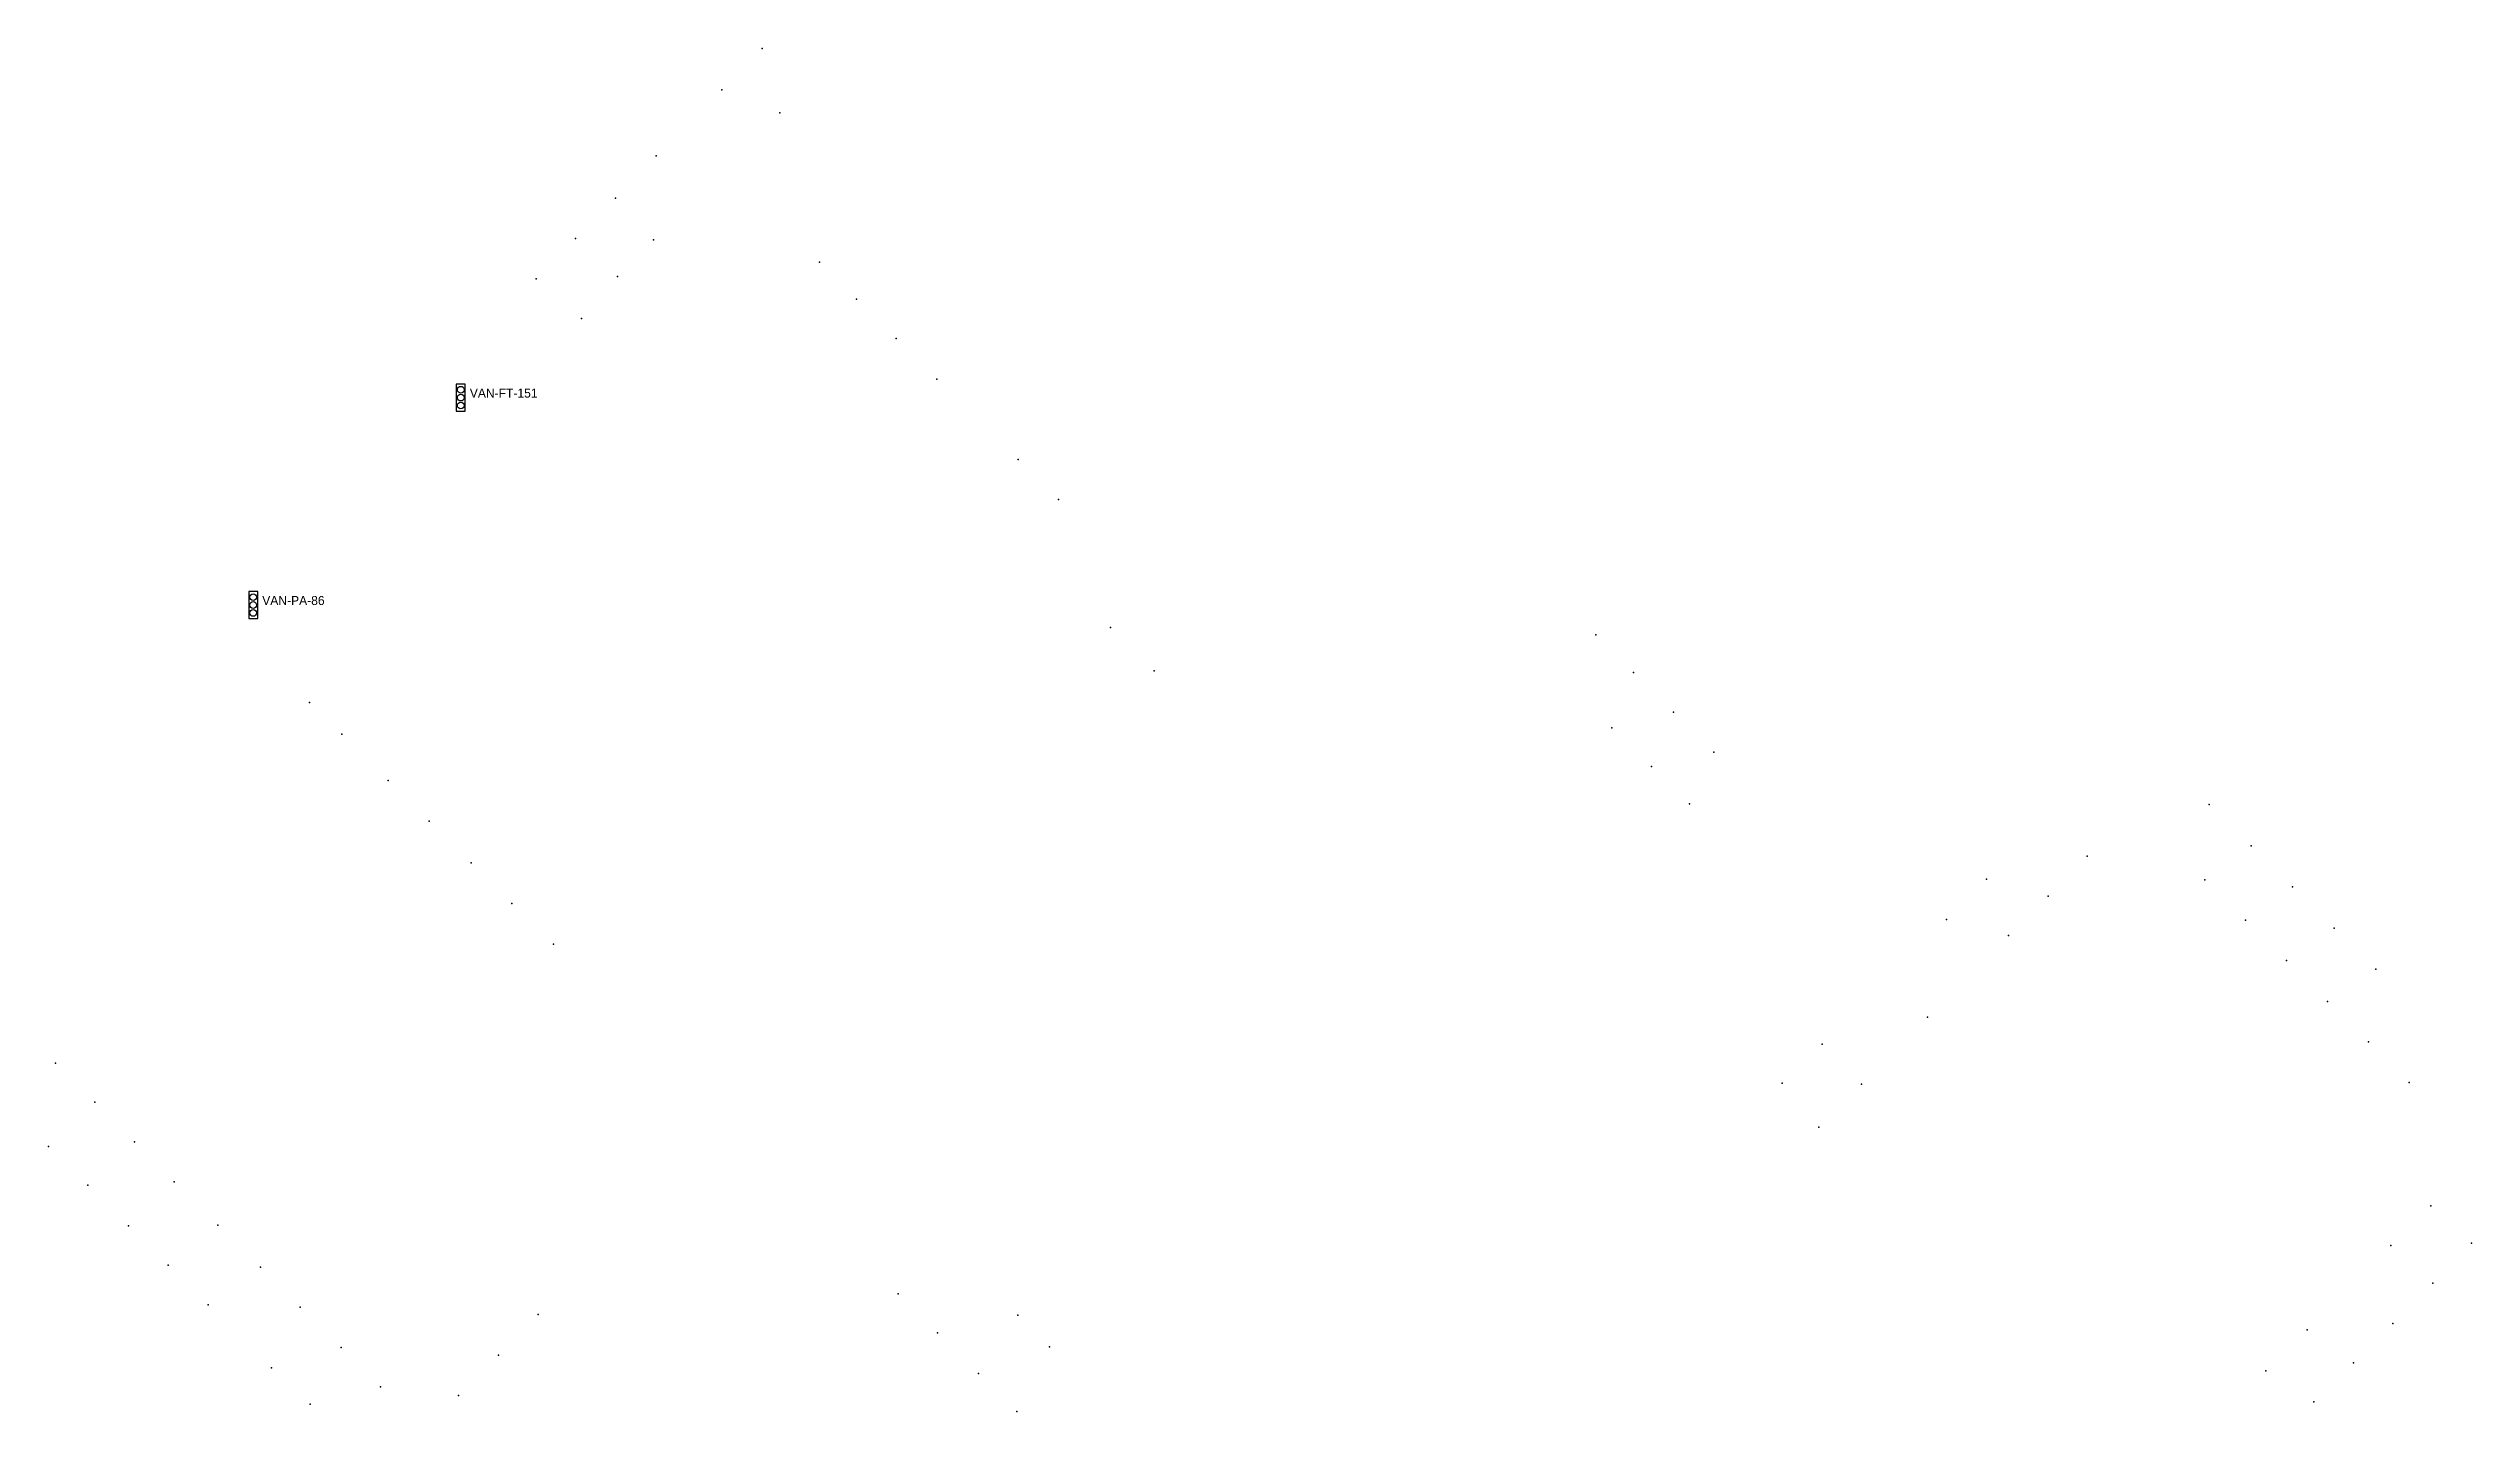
# Model space of a CAD drawing. Header units: inches. Extents: x 486474 to 494239, y 5455982 to 5460069.
# Drawn here: x 490184 to 490721, y 5459767 to 5460069 of the extents above; entities that cross this region are included whole.
import ezdxf

# ---------------------------------------------------------------- set-up
doc = ezdxf.new("R2010")
doc.units = ezdxf.units.IN
doc.header["$MEASUREMENT"] = 0
doc.layers.add('Parking Meters', color=10, linetype='Continuous')
doc.layers.add('Traffic Signals', color=10, linetype='Continuous')

msp = doc.modelspace()

# ---------------------------------------------------------------- texts
at = {"layer": 'Traffic Signals', "color": 1}
for s, p in [('VAN-FT-151', (490277.34, 5459991.57)), ('VAN-PA-86', (490231.34, 5459945.6))]:
    msp.add_text(s, height=2, dxfattribs=at).set_placement(p)

# ---------------------------------------------------------------- linework, layer by layer
at = {"layer": 'Parking Meters', "color": 7}
for p in [(490342.11, 5460068.96), (490342.11, 5460068.96), (490333.21, 5460059.8), (490346.03, 5460054.69), (490346.03, 5460054.69), (490318.62, 5460045.17), (490318.62, 5460045.17), (490309.65, 5460035.78), (490309.65, 5460035.78), (490300.74, 5460026.8), (490300.74, 5460026.8), (490318.04, 5460026.53), (490292.07, 5460017.92), (490292.07, 5460017.92), (490310.1, 5460018.45), (490310.1, 5460018.45), (490354.83, 5460021.57), (490363.01, 5460013.36), (490363.01, 5460013.36), (490302.09, 5460009.13), (490302.09, 5460009.13), (490371.85, 5460004.66), (490371.85, 5460004.66), (490380.83, 5459995.65), (490380.83, 5459995.65), (490398.82, 5459977.86), (490398.82, 5459977.86), (490407.77, 5459968.97), (490407.77, 5459968.97), (490419.33, 5459940.64), (490419.33, 5459940.64), (490526.88, 5459938.99), (490429.02, 5459931.02), (490535.17, 5459930.65), (490535.17, 5459930.65), (490241.79, 5459924.03), (490241.79, 5459924.03), (490544.05, 5459921.86), (490544.05, 5459921.86), (490248.95, 5459916.94), (490530.41, 5459918.41), (490530.41, 5459918.41), (490539.16, 5459909.84), (490539.16, 5459909.84), (490553, 5459912.99), (490553, 5459912.99), (490259.24, 5459906.68), (490259.24, 5459906.68), (490547.62, 5459901.54), (490662.79, 5459901.36), (490268.31, 5459897.67), (490268.31, 5459897.67), (490277.63, 5459888.45), (490277.63, 5459888.45), (490635.73, 5459889.95), (490672.05, 5459892.24), (490672.05, 5459892.24), (490613.4, 5459884.81), (490613.4, 5459884.81), (490661.8, 5459884.66), (490661.8, 5459884.66), (490681.22, 5459883.17), (490681.22, 5459883.17), (490286.66, 5459879.43), (490286.66, 5459879.43), (490627.06, 5459881.07), (490627.06, 5459881.07), (490604.53, 5459875.88), (490618.3, 5459872.35), (490618.3, 5459872.35), (490670.82, 5459875.74), (490670.82, 5459875.74), (490690.46, 5459873.99), (490690.46, 5459873.99), (490295.89, 5459870.4), (490679.89, 5459866.8), (490679.89, 5459866.8), (490699.66, 5459864.86), (490699.66, 5459864.86), (490689.02, 5459857.76), (490689.02, 5459857.76), (490600.36, 5459854.22), (490577.03, 5459848.25), (490577.03, 5459848.25), (490698.07, 5459848.76), (490698.07, 5459848.76), (490185.53, 5459844.05), (490194.25, 5459835.43), (490194.25, 5459835.43), (490568.15, 5459839.59), (490568.15, 5459839.59), (490585.7, 5459839.38), (490585.7, 5459839.38), (490707.08, 5459839.75), (490707.08, 5459839.75), (490576.25, 5459829.84), (490576.25, 5459829.84), (490183.97, 5459825.6), (490183.97, 5459825.6), (490203.05, 5459826.62), (490203.05, 5459826.62), (490192.72, 5459817), (490192.72, 5459817), (490211.81, 5459817.76), (490211.81, 5459817.76), (490201.72, 5459807.99), (490201.72, 5459807.99), (490221.49, 5459808.14), (490221.49, 5459808.14), (490711.88, 5459812.44), (490711.88, 5459812.44), (490703.02, 5459803.61), (490703.02, 5459803.61), (490720.9, 5459804.15), (490210.53, 5459799.28), (490210.53, 5459799.28), (490230.97, 5459798.86), (490230.97, 5459798.86), (490372.26, 5459792.94), (490372.26, 5459792.94), (490712.29, 5459795.29), (490712.29, 5459795.29), (490219.33, 5459790.49), (490239.73, 5459789.97), (490239.73, 5459789.97), (490292.48, 5459788.33), (490292.48, 5459788.33), (490398.8, 5459788.19), (490398.8, 5459788.19), (490703.44, 5459786.39), (490703.44, 5459786.39), (490248.84, 5459781.06), (490248.84, 5459781.06), (490381, 5459784.28), (490381, 5459784.28), (490405.76, 5459781.22), (490684.49, 5459784.93), (490684.49, 5459784.93), (490233.37, 5459776.51), (490233.37, 5459776.51), (490283.72, 5459779.35), (490283.72, 5459779.35), (490675.35, 5459775.88), (490675.35, 5459775.88), (490694.76, 5459777.67), (490694.76, 5459777.67), (490257.58, 5459772.29), (490257.58, 5459772.29), (490274.8, 5459770.41), (490390.03, 5459775.26), (490390.03, 5459775.26), (490241.93, 5459768.44), (490241.93, 5459768.44), (490398.52, 5459766.84), (490398.52, 5459766.84), (490685.96, 5459768.96), (490685.96, 5459768.96)]:
    msp.add_point(p, dxfattribs=at)
at = {"layer": 'Traffic Signals', "color": 1}
for points in [[(490274.34, 5459988.57), (490276.34, 5459988.57), (490276.34, 5459994.57), (490274.34, 5459994.57)], [(490228.34, 5459942.6), (490230.34, 5459942.6), (490230.34, 5459948.6), (490228.34, 5459948.6)]]:
    msp.add_lwpolyline(points, close=True, dxfattribs=at)
for centre in [(490275.34, 5459993.32), (490275.34, 5459991.57), (490275.34, 5459989.82), (490229.34, 5459947.35), (490229.34, 5459945.6), (490229.34, 5459943.85)]:
    msp.add_circle(centre, 0.75, dxfattribs=at)

msp.set_redraw_order([(e.dxf.handle, doc.entitydb.next_handle()) for e in msp.query("TEXT MTEXT ATTDEF DIMENSION ARC_DIMENSION")])  # texts and dimensions are drawn at this point

doc.saveas('drawing.dxf')
